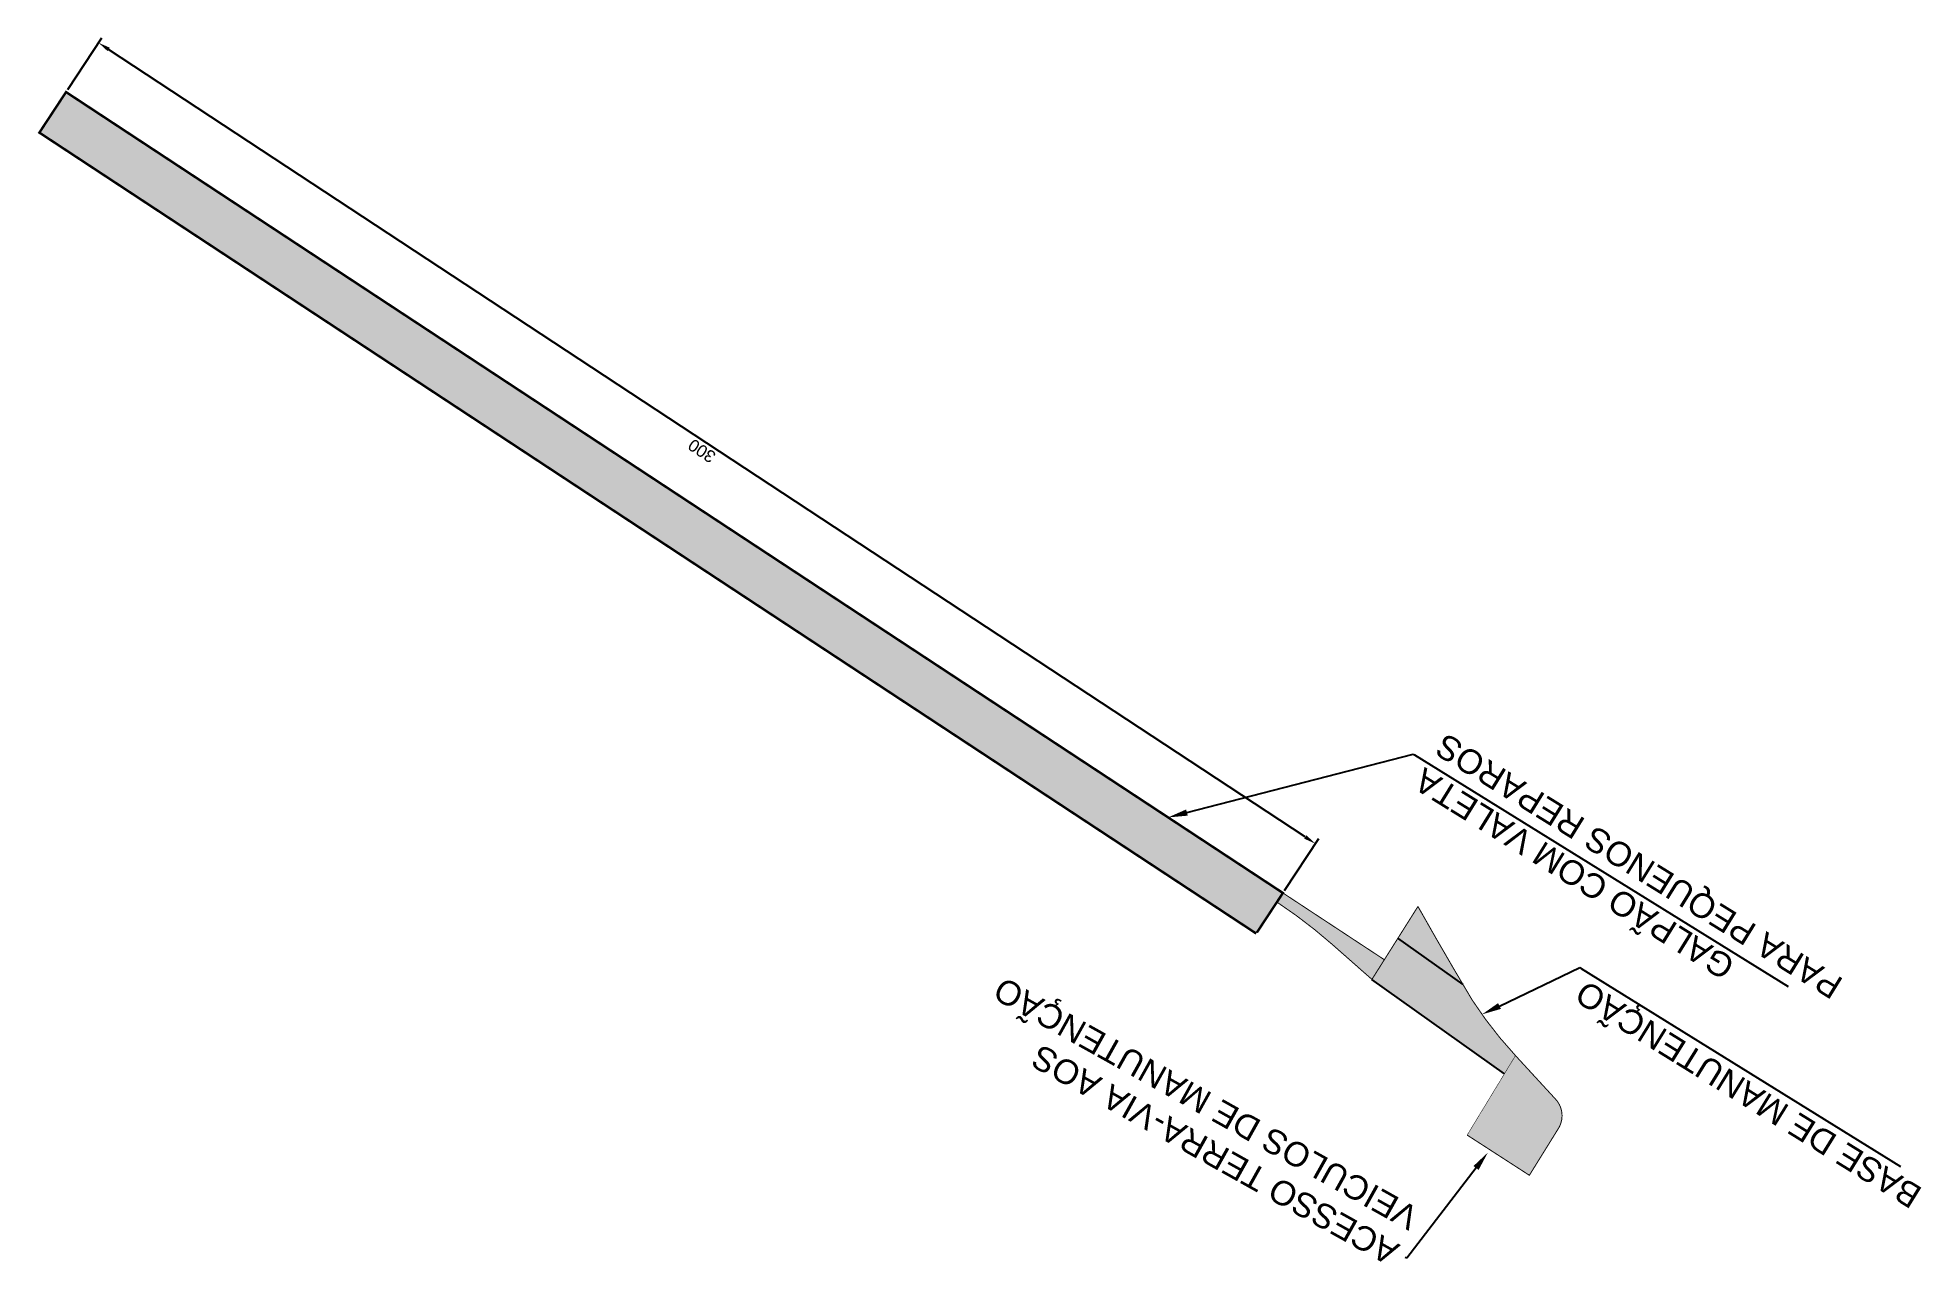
# Model space of a CAD drawing. Header units: metres. Extents: x 286532 to 329498, y 7396783 to 7466136.
# Drawn here: x 287000.1 to 287388, y 7465572 to 7465825 of the extents above; entities that cross this region are included whole.
import ezdxf
from ezdxf import colors
from ezdxf.entities.mleader import LeaderData, LeaderLine
from ezdxf.math import Vec2, Vec3

# ---------------------------------------------------------------- set-up
doc = ezdxf.new("R2010")
doc.units = ezdxf.units.M
doc.header["$LTSCALE"] = 10
doc.layers.get('0').update_dxf_attribs({"color": 255})
doc.layers.add('_EDIFICAÇÃO BASE DE OPERAÇÃO', color=40, linetype='Continuous', lineweight=30)
doc.layers.add('U-HZ-EIXO TIC', color=40, linetype='TIC_LINE', lineweight=100)
doc.styles.get("Standard").update_dxf_attribs({"font": 'arial.ttf'})
doc.linetypes.add('TIC_LINE', pattern='A,3.5,-0.25,["TIC",Standard,S=0.175,R=0,X=-0.05,Y=-0.1],-0.5', length=4.25)
doc.dimstyles.new('ISO-25', dxfattribs={"dimtxt": 2.5, "dimasz": 2.5, "dimexe": 1.25, "dimexo": 0.625, "dimtad": 1, "dimtxsty": 'Standard', "dimcen": 2.5, "dimadec": 0, "dimazin": 0, "dimtfac": 1, "dimtmove": 0, "dimatfit": 3, "dimfxl": 1, "dimarcsym": 0})

msp = doc.modelspace()

# ---------------------------------------------------------------- blocks, each defined once
blk = doc.blocks.new('*D199')
at = {"color": 0, "lineweight": -2, "ltscale": 0.05, "transparency": 16777216}
for p, q in [((287006.2946816352, 7465814.365368215), (287013.3253484266, 7465825.045842633)), ((287261.1314787352, 7465660.42526591), (287014.7262323182, 7465822.627160279)), ((287256.8762881611, 7465649.414289195), (287263.9069549525, 7465660.094763612))]:
    blk.add_line(p, q, dxfattribs=at)
at = {"color": 0, "ltscale": 0.05, "transparency": 16777216}
for points in [[(287014.9553310391, 7465822.975190289), (287014.4971335973, 7465822.279130271), (287012.6380522638, 7465824.001752605)], [(287261.3605774562, 7465660.773295918), (287260.9023800143, 7465660.0772359), (287263.2196587897, 7465659.050673584)]]:
    blk.add_solid(points, dxfattribs=at)
at = {"layer": 'Defpoints', "color": 0, "ltscale": 0.05, "transparency": 16777216}
for p in [(287012.6380522638, 7465824.001752605), (287005.951033554, 7465813.843323202), (287256.53264008, 7465648.892244182)]:
    blk.add_point(p, dxfattribs=at)
at = {"color": 0, "ltscale": 0.05, "transparency": 16777216, "insert": (287136.882908911, 7465739.937287549), "char_height": 2.5, "attachment_point": 5, "rotation": 146.64417358919204}
blk.add_mtext('300', dxfattribs=at)

# ---------------------------------------------------------------- dimensions: what is measured, and where the dimension line sits
at = {"color": 18, "ltscale": 0.05, "true_color": 0x000000}
dim = msp.add_aligned_dim(p1=(287256.53264008, 7465648.892244182), p2=(287005.9510335536, 7465813.843323202), distance=-12.161821704170814, dimstyle='ISO-25', override={"dimtad": 4}, dxfattribs=at)
dim.commit()
dim.dimension.update_dxf_attribs({"geometry": '*D199', "text_midpoint": (287136.882908911, 7465739.937287549)})

# ---------------------------------------------------------------- hatches: boundary and pattern name
at = {"ltscale": 0.05, "true_color": 0xf8f6b0, "transparency": 33554559}
h = msp.add_hatch(color=51, dxfattribs=at)
h.dxf.hatch_style = 1
h.paths.add_polyline_path([(287251.0342707859, 7465640.539523973), (287256.532640086, 7465648.892244191), (287005.9510335541, 7465813.843323203), (287000.454900712, 7465805.489130768), (287251.0342707859, 7465640.539523973), (287251.0366070561, 7465640.53798607)])
h = msp.add_hatch(color=51, dxfattribs=at)
h.dxf.hatch_style = 1
edge = h.paths.add_edge_path()
edge.add_line((287277.4183430456, 7465635.143752088), (287256.5326400817, 7465648.892244184))
edge.add_line((287256.5326400817, 7465648.892244184), (287255.2087314176, 7465647.070004151))
edge.add_arc((287198.7129867958, 7465561.245803812), 102.7500001182715, 48.614097144303, 56.64417359447572, ccw=False)
edge.add_line((287266.643815592, 7465638.336432447), (287271.719544052, 7465633.863794887))
edge.add_arc((287482.2083682604, 7465869.566176665), 316.0081611171854, 228.2342540377132, 228.9939402141708)
edge.add_line((287274.8631381513, 7465631.093718206), (287277.4171560651, 7465635.141870707))
edge.add_line((287277.4171560651, 7465635.141870707), (287277.4183430456, 7465635.143752088))
at = {"ltscale": 0.05, "transparency": 33554559}
h = msp.add_hatch(color=254, dxfattribs=at)
h.dxf.hatch_style = 1
edge = h.paths.add_edge_path()
edge.add_line((287302.1991480914, 7465611.647928178), (287304.4683511723, 7465615.352763009))
edge.add_arc((287366.2499495658, 7465672.744375628), 84.32534078839056, 212.9641194241832, 222.8903482090725, ccw=False)
edge.add_arc((288019.4412271185, 7466059.435643354), 843.3332671605131, 209.3475461677947, 210.8594237352515, ccw=False)
edge.add_line((287284.3389357699, 7465646.112983978), (287274.8631381513, 7465631.093718206))
edge.add_line((287274.8631381513, 7465631.093718206), (287302.1991480914, 7465611.647928178))
at = {"ltscale": 0.05, "true_color": 0xf8f6b0, "transparency": 33554559}
h = msp.add_hatch(color=51, dxfattribs=at)
h.dxf.hatch_style = 1
edge = h.paths.add_edge_path()
edge.add_line((287304.4248078662, 7465615.399667311), (287302.1602582152, 7465611.675592946))
edge.add_line((287302.1602582152, 7465611.675592946), (287274.8631234344, 7465631.093728675))
edge.add_line((287274.8631234344, 7465631.093728675), (287277.4147920533, 7465635.14608961))
edge.add_line((287277.4147920533, 7465635.14608961), (287280.2072558971, 7465639.564216202))
edge.add_line((287280.2072558971, 7465639.564216202), (287293.6219433204, 7465630.020483935))
edge.add_arc((287361.3831569065, 7465668.785769476), 78.06618621199212, 209.7732970133541, 223.1457770735473)
at = {"ltscale": 0.05, "transparency": 33554559}
h = msp.add_hatch(color=254, dxfattribs=at)
h.dxf.hatch_style = 1
edge = h.paths.add_edge_path()
edge.add_line((287304.3899529481, 7465615.422578815), (287294.4710663502, 7465599.030605976))
edge.add_line((287294.4710663502, 7465599.030605976), (287307.245488759, 7465590.770522623))
edge.add_line((287307.245488759, 7465590.770522623), (287313.2261247747, 7465600.410141033))
edge.add_arc((287308.9774154084, 7465603.046135859), 4.999999999947682, 328.1836051906529, 402.597659156375)
edge.add_line((287312.6580391119, 7465606.430365337), (287304.4333179141, 7465615.375415902))
edge.add_arc((287304.3305939513, 7465615.324482008), 0.1146580745883732, 26.37371527500764, 58.82160314878244)

# ---------------------------------------------------------------- linework, layer by layer
at = {"color": 18, "ltscale": 0.05, "true_color": 0x000000, "const_width": 0.2}
for points in [[(287277.4183430456, 7465635.143752088), (287256.5326400817, 7465648.892244184), (287255.3317858501, 7465646.98887419), (287255.3317858501, 7465646.98887419, -0.03469310870212259), (287266.643815592, 7465638.336432447), (287271.719544052, 7465633.863794887, 0.00331477135930575), (287274.8631381513, 7465631.093718206)], [(287304.4683511723, 7465615.352763009), (287304.4683511723, 7465615.352763009, -0.04333844617313214), (287295.5000210064, 7465626.861800418, -0.006596906054584045), (287284.3389357699, 7465646.112983978), (287274.8631381513, 7465631.093718206), (287302.1991480914, 7465611.647928178)], [(287294.4710663507, 7465599.030605977), (287307.2805220173, 7465590.747869731), (287313.2611580326, 7465600.387488141, 0.336605449972836), (287312.6930723701, 7465606.407712445), (287304.4683511723, 7465615.352763009), (287304.4683511723, 7465615.352763009)]]:
    msp.add_lwpolyline(points, format="xyb", dxfattribs=at)
at = {"color": 6, "ltscale": 0.05}
msp.add_lwpolyline([(287293.6219580374, 7465630.020473466), (287280.2072558971, 7465639.564216202)], dxfattribs=at)
at = {"ltscale": 0.05}
msp.add_lwpolyline([(287302.1593766987, 7465611.674108612), (287274.863138151, 7465631.093718205)], dxfattribs=at)
at = {"color": 18, "ltscale": 0.05, "true_color": 0x000000, "const_width": 0.1}
msp.add_lwpolyline([(287294.4710663507, 7465599.030605977), (287304.4248225831, 7465615.399656842)], dxfattribs=at)
at = {"ltscale": 0.05, "const_width": 0.1}
for points in [[(287302.1593766987, 7465611.674108612), (287294.4710663507, 7465599.030605977)], [(287302.1991480913, 7465611.647928178), (287302.1991480914, 7465611.647928178)]]:
    msp.add_lwpolyline(points, dxfattribs=at)
at = {"layer": 'U-HZ-EIXO TIC', "color": 6, "linetype": 'ByBlock', "const_width": 0.5, "flags": 128}
msp.add_lwpolyline([(287251.0342707859, 7465640.539523973), (287256.532640086, 7465648.892244191), (287005.9510335541, 7465813.843323203), (287000.454900712, 7465805.489130768), (287251.0342707859, 7465640.539523973), (287251.0366070561, 7465640.53798607), (287251.0342707859, 7465640.539523973)], close=True, dxfattribs=at)

msp.set_redraw_order([(e.dxf.handle, doc.entitydb.next_handle()) for e in msp.query("TEXT MTEXT ATTDEF DIMENSION ARC_DIMENSION")])  # texts and dimensions are drawn at this point

# ---------------------------------------------------------------- leaders
at = {"layer": '_EDIFICAÇÃO BASE DE OPERAÇÃO', "color": 7}
ml = msp.add_multileader_mtext('Standard', dxfattribs=at)
ml.set_content('GALPÃO COM VALETA\\PPARA PEQUENOS REPAROS', color=7)
ml.set_leader_properties()
ml.build(insert=Vec2(0, 0))
ml.multileader.update_dxf_attribs({"text_right_attachment_type": 6, "dogleg_length": 0.36})
ctx = ml.context
ctx.base_point, ctx.char_height, ctx.landing_gap_size, ctx.plane_origin, ctx.plane_x_axis, ctx.plane_y_axis = Vec3(287368.3826716095, 7465620.877904359, 696), 5, 3, Vec3(287410.8285258892, 7465491.53185151, 696), Vec3(-0.8498184050375641, 0.5270755908400718), Vec3(-0.5270755908400718, -0.8498184050375641)
ctx.right_attachment, ctx.text_align_type = 6, 2
notes = []
notes.append((ctx, [(0, (1, 1, 0), (287283.3526204758, 7465677.505129195, 696), (0.8498184050375641, -0.5270755908400718), 0.3600000000000001, [(0, [(287232.8936152712, 7465664.453173438, 696)], 0, [])])]))
ctx.mtext.insert, ctx.mtext.text_direction, ctx.mtext.rotation, ctx.mtext.alignment, ctx.mtext.line_spacing_style, ctx.mtext.flow_direction = Vec3(287283.0455567717, 7465670.63524478, 696), Vec3(-0.8498184050375641, 0.5270755908400718), 2.586436991802706, 3, 2, 5
ml = msp.add_multileader_mtext('Standard', dxfattribs=at)
ml.set_content('BASE DE MANUTENÇÃO', color=7)
ml.set_leader_properties()
ml.build(insert=Vec2(0, 0))
ml.multileader.update_dxf_attribs({"text_right_attachment_type": 6, "dogleg_length": 0.3600000000000001})
ctx = ml.context
ctx.base_point, ctx.char_height, ctx.plane_origin, ctx.plane_x_axis, ctx.plane_y_axis = Vec3(287388.5501796073, 7465585.776822445, 694.2666374039563), 5, Vec3(287339.4248884027, 7465719.355562504, 694.2666374039563), Vec3(-0.8498184050375641, 0.5270755908400718), Vec3(-0.5270755908400718, -0.8498184050375641)
ctx.right_attachment, ctx.text_align_type = 6, 2
notes.append((ctx, [(0, (1, 1, 0), (287317.6483893375, 7465633.538253276, 694.2666374039563), (0.8498184050375641, -0.5270755908400718), 0.3600000000000004, [(0, [(287297.5247653755, 7465623.881177237, 694.2666374039563)], 0, [])])]))
ctx.mtext.insert, ctx.mtext.text_direction, ctx.mtext.rotation, ctx.mtext.alignment, ctx.mtext.line_spacing_style, ctx.mtext.flow_direction = Vec3(287316.2617655487, 7465626.825025652, 694.2666374039563), Vec3(-0.8498184050375641, 0.5270755908400718), 2.586436991802706, 3, 2, 5
ml = msp.add_multileader_mtext('Standard', dxfattribs=at)
ml.set_content('ACESSO TERRA-VIA AOS\\PVEICULOS DE MANUTENÇÃO', color=7)
ml.set_leader_properties()
ml.build(insert=Vec2(0, 0))
ml.multileader.update_dxf_attribs({"text_right_attachment_type": 6, "dogleg_length": 0.36})
ctx = ml.context
ctx.base_point, ctx.char_height, ctx.plane_origin, ctx.plane_x_axis, ctx.plane_y_axis = Vec3(287281.7208067998, 7465573.828448469, 696), 5, Vec3(287278.9697623446, 7465600.085507999, 696), Vec3(-0.8726549511265755, 0.4883373181257746), Vec3(-0.4883373181257746, -0.8726549511265755)
ctx.right_attachment = 6
notes.append((ctx, [(1, (1, 1, 0), (287282.0349625822, 7465573.652647034, 696), (-0.8726549511265757, 0.4883373181257747), 0.36, [(0, [(287298.7367094518, 7465595.428442414, 696)], 0, [])])]))
ctx.mtext.insert, ctx.mtext.text_direction, ctx.mtext.rotation, ctx.mtext.line_spacing_style, ctx.mtext.flow_direction = Vec3(287278.4040567214, 7465571.996971855, 696), Vec3(-0.8726549511265755, 0.4883373181257746), 2.631409232835749, 2, 5
for ctx, leaders in notes:
    for number, flags, end, landing, length, lines in leaders:
        leader = LeaderData()
        leader.index, (leader.has_last_leader_line, leader.has_dogleg_vector, leader.attachment_direction) = number, flags
        leader.last_leader_point, leader.dogleg_vector, leader.dogleg_length = Vec3(end), Vec3(landing), length
        for number, points, colour, breaks in lines:
            line = LeaderLine()
            line.index, line.vertices, line.color, line.breaks = number, Vec3.list(points), colors.encode_raw_color(colour), breaks
            leader.lines.append(line)
        ctx.leaders.append(leader)

doc.saveas('drawing.dxf')
